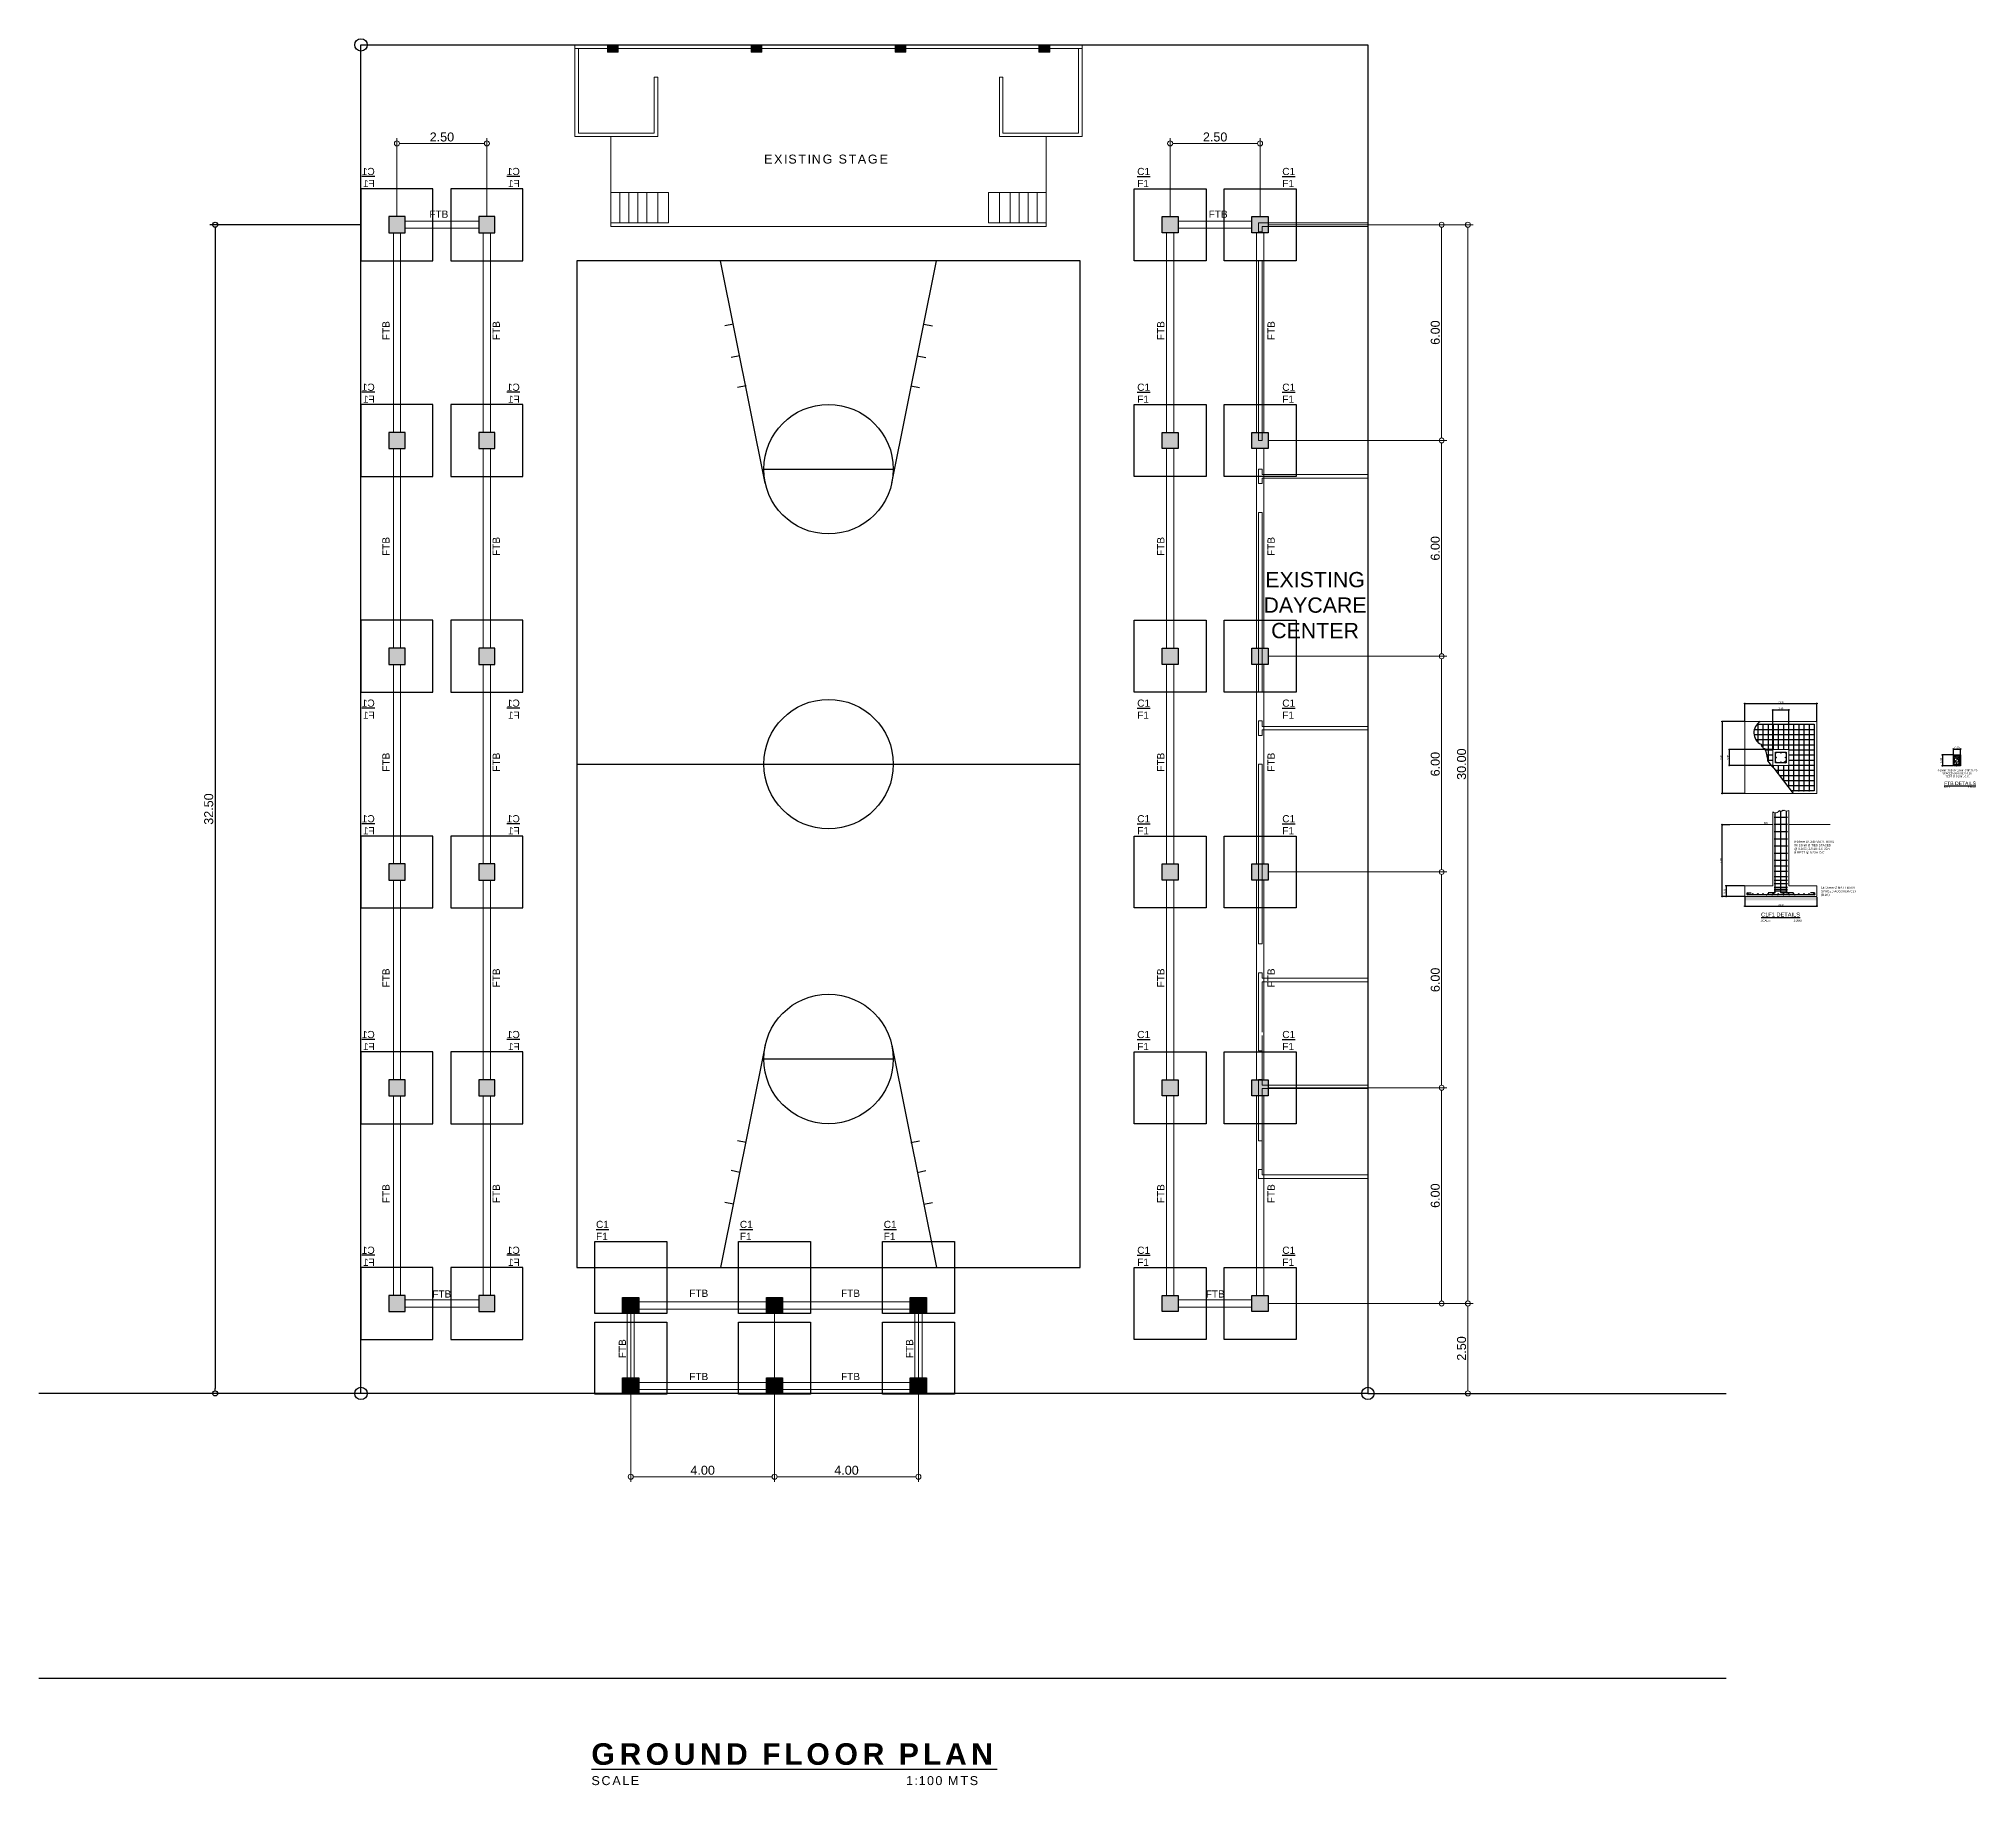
# Model space of a CAD drawing. Header units: inches. Extents: x -1369 to 1198, y -366 to 1398.
# Drawn here: x 221.3 to 275.2, y -234.2 to -185.6 of the extents above; entities that cross this region are included whole.
import ezdxf

# ---------------------------------------------------------------- set-up
doc = ezdxf.new("R2010")
doc.units = ezdxf.units.IN
doc.header["$MEASUREMENT"] = 0
doc.layers.add('BEAM', color=7, linetype='Continuous', lineweight=30, true_color=0x3838ff)
doc.layers.add('col', color=7, linetype='Continuous', true_color=0x0a0aff)
for name, color, linetype in [('COLM2', 7, 'Continuous'), ('dim', 8, 'Continuous'), ('FLOOR-pattern', 7, 'Continuous'), ('S-DIM', 7, 'Continuous'), ('txt', 7, 'Continuous'), ('wall', 7, 'Continuous')]:
    doc.layers.add(name, color=color, linetype=linetype)
for name, color, linetype, lineweight in [('dim.', 10, 'Continuous', 15), ('dimension', 1, 'Continuous', 20), ('FIXTURES AND FURNITURES', 1, 'Continuous', 20), ('FOOTING', 7, 'Continuous', 30)]:
    doc.layers.add(name, color=color, linetype=linetype, lineweight=lineweight)
doc.styles.get("Standard").update_dxf_attribs({"font": 'arial.ttf'})
doc.dimstyles.new('20', dxfattribs={"dimtxt": 0.05, "dimasz": 0.02, "dimexe": 0.013, "dimexo": 0.0125, "dimgap": 0.0125, "dimtad": 1, "dimzin": 0, "dimdsep": 46, "dimtxsty": 'Standard', "dimblk": 'DOTBLANK', "dimcen": 0.09, "dimclrd": 256, "dimclre": 256, "dimadec": 0, "dimazin": 0, "dimtfac": 1, "dimtix": 1, "dimtofl": 0, "dimtmove": 0, "dimatfit": 3, "dimfxl": 1, "dimtolj": 1, "dimtzin": 0, "dimlwd": -1, "dimlwe": -1, "dimarcsym": 0})
doc.dimstyles.get("Standard").update_dxf_attribs({"dimtxt": 0.25, "dimasz": 0.14, "dimexe": 0.145, "dimexo": 0.025, "dimgap": 0.05, "dimtad": 1, "dimzin": 0, "dimdsep": 46, "dimtxsty": 'Standard', "dimblk": 'DOTBLANK', "dimcen": 0.09, "dimclrd": 256, "dimclre": 256, "dimaunit": 1, "dimadec": 5, "dimazin": 0, "dimtfac": 1, "dimtix": 1, "dimtofl": 0, "dimtmove": 0, "dimatfit": 3, "dimfxl": 0, "dimtolj": 1, "dimtzin": 0, "dimlwd": -1, "dimlwe": -1, "dimarcsym": 0})

msp = doc.modelspace()

# ---------------------------------------------------------------- texts
for s, width, insert, char_height, attachment_point in [('FTB', 0.611407, (232.6658, -190.4038), 0.2, 3), ('FTB', 0.611407, (253.8081, -190.4038), 0.2, 1), ('FTB', 0.611407, (232.7466, -220.4325), 0.2, 3), ('FTB', 0.611407, (239.3649, -220.4139), 0.2, 1), ('FTB', 0.611407, (243.5863, -220.4139), 0.2, 1), ('FTB', 0.611407, (253.7272, -220.4325), 0.2, 1), ('FTB', 0.611407, (239.3649, -222.7284), 0.2, 1), ('FTB', 0.611407, (243.5863, -222.7284), 0.2, 1), ('{\\fArial|b1|i0|c0|p34;\\T1.2;\\LGROUND FLOOR PLAN}', 13.342836, (236.6427, -233.0263), 0.6, 1)]:
    msp.add_mtext_dynamic_manual_height_columns(s, width=width, gutter_width=1, heights=[0], dxfattribs=dict(insert=insert, char_height=char_height, attachment_point=attachment_point))
at = {"char_height": 0.2, "rotation": 90}
for insert, attachment_point in [((231.0313, -194.008), 7), ((234.0987, -194.008), 7), ((252.3751, -194.008), 1), ((255.4425, -194.008), 1), ((231.0313, -200.008), 7), ((234.0987, -200.008), 7), ((252.3751, -200.008), 1), ((255.4425, -200.008), 1), ((231.0313, -206.008), 7), ((234.0987, -206.008), 7), ((252.3751, -206.008), 1), ((255.4425, -206.008), 1), ((231.0313, -212.008), 7), ((234.0987, -212.008), 7), ((252.3751, -212.008), 1), ((255.4425, -212.008), 1), ((231.0313, -218.008), 7), ((234.0987, -218.008), 7), ((252.3751, -218.008), 1), ((255.4425, -218.008), 1), ((237.4042, -222.3187), 1), ((245.3918, -222.3187), 1)]:
    msp.add_mtext_dynamic_manual_height_columns('FTB', width=0.611407, gutter_width=1, heights=[0], dxfattribs=dict(at, insert=insert, attachment_point=attachment_point))
at = {"color": 1, "transparency": 33554687, "insert": (274.0022, -205.9452), "char_height": 0.05, "width": 1.248635, "attachment_point": 1}
msp.add_mtext('\\pxqc;{\\C7;4-16mm DSB W/ 10mm STIRRUPS SPACED @5-0.05; 5-0.10; \\PREST @ 0.20m, O.C.}', dxfattribs=at)
at = {"color": 7, "transparency": 33554687, "insert": (274.2517, -206.4247), "char_height": 0.04, "attachment_point": 1}
msp.add_mtext('SCALE', dxfattribs=at)
at = {"transparency": 33554687, "insert": (274.2578, -206.282), "char_height": 0.1, "width": 1.201411, "attachment_point": 1}
msp.add_mtext('{\\LFTB DETAILS}', dxfattribs=at)
at = {"color": 7, "transparency": 33554687, "insert": (274.9274, -206.4246), "char_height": 0.04, "width": 0.263977, "attachment_point": 1}
msp.add_mtext('1:20mts', dxfattribs=at)
at = {"attachment_point": 1}
for s, insert, char_height, width in [('NGL', (269.2419, -207.4096), 0.05625, 0.588587), ('SCALE:', (269.1551, -210.122), 0.05625, 0.588587), ('{\\LC1F1 DETAILS}', (269.1678, -209.9258), 0.1125, 1.177174), ('1:20M', (270.0714, -210.122), 0.05625, 0.588587), ('{\\T1.2;SCALE}', (236.6443, -233.9404), 0.25, 2.789052), ('{\\T1.2;1:100 MTS}', (245.3931, -233.9404), 0.25, 4.208436)]:
    msp.add_mtext(s, dxfattribs=dict(at, insert=insert, char_height=char_height, width=width))
at = {"layer": 'dimension', "color": 7, "char_height": 0.06, "attachment_point": 1}
for s, insert in [('\\P8-16mm %%C DSB VERT. BARS\\PW/ 10mm %%C TIES SPACED \\P@ 3-0.05; 3-0.10; 3-0.15m\\P& REST @ 0.20m O.C', (270.0894, -207.8235)), ('\\pxql;14-16mm %%C MATT BARS \\PSPACED ACCORDINGLY \\P(B.W.)', (270.8356, -209.2034))]:
    msp.add_mtext(s, dxfattribs=dict(at, insert=insert))

# ---------------------------------------------------------------- blocks, each defined once
blk = doc.blocks.new('_DotBlank')
at = {"color": 0, "linetype": 'ByBlock', "lineweight": -2}
blk.add_line((-0.5, 0), (-1, 0), dxfattribs=at)
blk.add_circle((0, 0), 0.5, dxfattribs=at)
blk = doc.blocks.new('*D702')
at = {"layer": 'Defpoints', "color": 0, "transparency": 16777216}
for p in [(237.737, -220.853), (241.737, -220.853), (237.737, -225.614)]:
    blk.add_point(p, dxfattribs=at)
at = {"layer": 'dim.', "transparency": 16777216}
for p, q in [((237.737, -220.878), (237.737, -225.759)), ((241.737, -220.878), (241.737, -225.759)), ((241.597, -225.614), (237.877, -225.614))]:
    blk.add_line(p, q, dxfattribs=at)
at = {"layer": 'dim.', "transparency": 16777216, "xscale": 0.14, "yscale": 0.14, "zscale": 0.14, "rotation": 180}
blk.add_blockref('_DotBlank', (237.737, -225.614), dxfattribs=at)
at = {"layer": 'dim.', "transparency": 16777216, "xscale": 0.14, "yscale": 0.14, "zscale": 0.14}
blk.add_blockref('_DotBlank', (241.737, -225.614), dxfattribs=at)
at = {"layer": 'dim.', "color": 0, "transparency": 16777216, "insert": (239.737, -225.436), "char_height": 0.25, "attachment_point": 5}
blk.add_mtext('\\A1;4.00', dxfattribs=at)
blk = doc.blocks.new('*D703')
at = {"layer": 'Defpoints', "color": 0, "transparency": 16777216}
for p in [(241.737, -220.853), (245.737, -220.853), (245.737, -225.614)]:
    blk.add_point(p, dxfattribs=at)
at = {"layer": 'dim.', "transparency": 16777216}
for p, q in [((241.737, -220.878), (241.737, -225.759)), ((245.737, -220.878), (245.737, -225.759)), ((241.877, -225.614), (245.597, -225.614))]:
    blk.add_line(p, q, dxfattribs=at)
at = {"layer": 'dim.', "transparency": 16777216, "xscale": 0.14, "yscale": 0.14, "zscale": 0.14, "rotation": 180}
blk.add_blockref('_DotBlank', (241.737, -225.614), dxfattribs=at)
at = {"layer": 'dim.', "transparency": 16777216, "xscale": 0.14, "yscale": 0.14, "zscale": 0.14}
blk.add_blockref('_DotBlank', (245.737, -225.614), dxfattribs=at)
at = {"layer": 'dim.', "color": 0, "transparency": 16777216, "insert": (243.737, -225.436), "char_height": 0.25, "attachment_point": 5}
blk.add_mtext('\\A1;4.00', dxfattribs=at)
blk = doc.blocks.new('bc')
at = {"color": 8, "true_color": 0x808080}
blk.add_lwpolyline([(7, 14), (-7, 14), (-7, -14), (7, -14)], close=True, dxfattribs=at)
for points in [[(-1.759, 7.817), (-3, 14)], [(1.759, 7.817), (3, 14)], [(-2.646, 12.235), (-2.887, 12.187)], [(2.646, 12.235), (2.887, 12.187)], [(-2.469, 11.353), (-2.71, 11.304)], [(2.469, 11.353), (2.71, 11.304)], [(-2.291, 10.52), (-2.532, 10.472)], [(2.291, 10.52), (2.532, 10.472)], [(1.8, 8.2), (-1.8, 8.2)], [(7, 0), (-7, 0)], [(-1.759, -7.817), (-3, -14)], [(1.759, -7.817), (3, -14)], [(1.8, -8.2), (-1.8, -8.2)], [(-2.291, -10.52), (-2.532, -10.472)], [(2.291, -10.52), (2.532, -10.472)], [(-2.469, -11.353), (-2.71, -11.304)], [(2.469, -11.353), (2.71, -11.304)], [(-2.646, -12.235), (-2.887, -12.187)], [(2.646, -12.235), (2.887, -12.187)]]:
    blk.add_lwpolyline(points, dxfattribs=at)
for centre in [(0, 8.2), (0, 0), (0, -8.2)]:
    blk.add_circle(centre, 1.8, dxfattribs=at)
blk = doc.blocks.new('2ND FLRR EX PLAN')
at = {"layer": 'COLM2', "lineweight": 13, "true_color": 0x808080}
h = blk.add_hatch(color=8, dxfattribs=at)
h.dxf.hatch_style = 1
h.paths.add_polyline_path([(207.892, -185.998), (207.892, -185.798), (208.192, -185.798), (208.192, -185.998)])
h = blk.add_hatch(color=8, dxfattribs=at)
h.dxf.hatch_style = 1
h.paths.add_polyline_path([(211.892, -185.998), (211.892, -185.798), (212.192, -185.798), (212.192, -185.998)])
h = blk.add_hatch(color=8, dxfattribs=at)
h.dxf.hatch_style = 1
h.paths.add_polyline_path([(215.892, -185.998), (215.892, -185.798), (216.192, -185.798), (216.192, -185.998)])
h = blk.add_hatch(color=8, dxfattribs=at)
h.dxf.hatch_style = 1
h.paths.add_polyline_path([(219.892, -185.998), (219.892, -185.798), (220.192, -185.798), (220.192, -185.998)])
at = {"color": 8, "lineweight": 13, "true_color": 0x808080}
for p, q in [((206.992, -185.898), (206.992, -188.349)), ((207.092, -188.249), (207.092, -185.898)), ((220.992, -188.249), (220.992, -185.898)), ((221.092, -185.898), (221.092, -188.349)), ((209.192, -188.249), (209.192, -186.698)), ((209.292, -186.698), (209.292, -188.349)), ((209.292, -188.349), (206.992, -188.349)), ((207.092, -188.249), (209.192, -188.249)), ((218.792, -188.349), (221.092, -188.349)), ((220.992, -188.249), (218.892, -188.249))]:
    blk.add_line(p, q, dxfattribs=at)
for points in [[(207.892, -185.898), (206.992, -185.898), (206.992, -185.798)], [(219.892, -185.898), (208.192, -185.898), (208.192, -185.798)], [(219.892, -185.898), (221.092, -185.898), (221.092, -185.798)], [(209.192, -186.698), (209.292, -186.698)], [(218.792, -188.349), (218.792, -186.698), (218.892, -186.698), (218.892, -188.249)], [(207.992, -190.748), (207.992, -189.898)], [(207.992, -189.898), (209.592, -189.898), (209.592, -190.748), (207.992, -190.748)], [(208.242, -190.748), (208.242, -189.898)], [(208.492, -190.748), (208.492, -189.898)], [(208.742, -190.748), (208.742, -189.898)], [(208.992, -190.748), (208.992, -189.898)], [(209.292, -190.748), (209.292, -189.898)], [(220.092, -189.898), (218.492, -189.898), (218.492, -190.748), (220.092, -190.748)], [(218.792, -190.748), (218.792, -189.898)], [(219.092, -190.748), (219.092, -189.898)], [(219.342, -190.748), (219.342, -189.898)], [(219.592, -190.748), (219.592, -189.898)], [(219.842, -190.748), (219.842, -189.898)], [(220.092, -190.748), (220.092, -189.898)], [(229.042, -190.748), (225.996, -190.748), (225.996, -190.998)], [(226.096, -190.998), (225.996, -190.998)], [(226.096, -190.998), (226.096, -190.848), (229.042, -190.848)], [(225.996, -191.798), (225.996, -196.798)], [(226.096, -191.798), (225.996, -191.798)], [(226.096, -196.798), (226.096, -191.798)], [(226.096, -196.798), (225.996, -196.798)], [(225.996, -197.598), (225.996, -197.998)], [(226.096, -197.598), (225.996, -197.598)], [(226.096, -197.748), (226.096, -197.598)], [(226.096, -197.748), (229.042, -197.748)], [(226.096, -197.998), (225.996, -197.998)], [(226.096, -197.998), (226.096, -197.848)], [(226.096, -197.848), (229.042, -197.848)], [(225.996, -198.798), (225.996, -203.798)], [(226.096, -198.798), (225.996, -198.798)], [(226.096, -203.798), (226.096, -198.798)], [(226.096, -203.798), (225.996, -203.798)], [(225.996, -204.598), (225.996, -204.998)], [(226.096, -204.598), (225.996, -204.598)], [(226.096, -204.748), (226.096, -204.598)], [(226.096, -204.748), (229.042, -204.748)], [(226.096, -204.998), (225.996, -204.998)], [(226.096, -204.848), (229.042, -204.848)], [(226.096, -204.848), (226.096, -204.998)], [(225.996, -205.798), (225.996, -210.798)], [(226.096, -205.798), (225.996, -205.798)], [(226.096, -205.798), (226.096, -210.798)], [(226.096, -210.798), (225.996, -210.798)], [(225.996, -211.598), (225.996, -213.773)], [(226.096, -211.598), (225.996, -211.598)], [(226.096, -211.598), (226.096, -211.748)], [(226.096, -211.748), (229.042, -211.748)], [(226.096, -211.848), (226.096, -213.248)], [(226.096, -211.848), (229.042, -211.848)], [(226.096, -214.723), (226.096, -213.348)], [(226.096, -213.773), (225.996, -213.773)], [(225.996, -214.573), (225.996, -216.273)], [(226.096, -214.573), (225.996, -214.573)], [(226.096, -214.723), (229.042, -214.723)], [(226.096, -214.823), (229.042, -214.823)], [(229.042, -217.223), (226.096, -217.223), (226.096, -214.823)], [(226.096, -216.273), (225.996, -216.273)], [(225.996, -217.073), (225.996, -217.323), (229.042, -217.323)], [(226.096, -217.073), (225.996, -217.073)]]:
    blk.add_lwpolyline(points, dxfattribs=at)
at = {"layer": 'COLM2', "color": 8, "lineweight": 13, "true_color": 0x808080}
for points in [[(207.892, -185.998), (207.892, -185.798), (208.192, -185.798), (208.192, -185.998)], [(211.892, -185.998), (211.892, -185.798), (212.192, -185.798), (212.192, -185.998)], [(215.892, -185.998), (215.892, -185.798), (216.192, -185.798), (216.192, -185.998)], [(219.892, -185.998), (219.892, -185.798), (220.192, -185.798), (220.192, -185.998)]]:
    blk.add_lwpolyline(points, close=True, dxfattribs=at)
at = {"layer": 'wall', "color": 8, "lineweight": 13, "true_color": 0x808080}
for points in [[(220.092, -190.848), (207.992, -190.848), (207.992, -188.349)], [(220.092, -189.898), (220.092, -188.349)], [(220.092, -190.748), (220.092, -190.848)]]:
    blk.add_lwpolyline(points, dxfattribs=at)
at = {"color": 8, "true_color": 0x808080, "rotation": 180}
blk.add_blockref('bc', (214.042, -205.798), dxfattribs=at)
at = {"color": 8, "lineweight": 13, "true_color": 0x808080, "insert": (221.2, -200.455), "char_height": 0.425, "attachment_point": 1}
blk.add_mtext_dynamic_manual_height_columns('\\pxqc;EXISTING \\PDAYCARE\\PCENTER', width=12.74092, gutter_width=1, heights=[0], dxfattribs=at)
at = {"layer": 'txt', "color": 8, "lineweight": 13, "true_color": 0x808080, "insert": (212.249, -188.848), "char_height": 0.25, "width": 3.97746, "attachment_point": 1}
blk.add_mtext('{\\T1.2;EXISTING STAGE}', dxfattribs=at)
blk = doc.blocks.new('*D713')
at = {"layer": 'Defpoints', "color": 0, "transparency": 16777216}
for p in [(255.462, -190.798), (255.462, -220.798), (261.017, -220.798)]:
    blk.add_point(p, dxfattribs=at)
at = {"layer": 'dim.', "transparency": 16777216}
for p, q in [((255.487, -190.798), (261.162, -190.798)), ((261.017, -190.938), (261.017, -220.658)), ((255.487, -220.798), (261.162, -220.798))]:
    blk.add_line(p, q, dxfattribs=at)
at = {"layer": 'dim.', "transparency": 16777216, "xscale": 0.14, "yscale": 0.14, "zscale": 0.14}
for p, rotation in [((261.017, -190.798), 90), ((261.017, -220.798), 270)]:
    blk.add_blockref('_DotBlank', p, dxfattribs=dict(at, rotation=rotation))
at = {"layer": 'dim.', "color": 0, "transparency": 16777216, "insert": (260.84, -205.798), "char_height": 0.25, "attachment_point": 5, "rotation": 90}
blk.add_mtext('\\A1;30.00', dxfattribs=at)
blk = doc.blocks.new('*D712')
at = {"layer": 'Defpoints', "color": 0, "transparency": 16777216}
for p in [(255.462, -214.798), (255.462, -220.798), (260.286, -220.798)]:
    blk.add_point(p, dxfattribs=at)
at = {"layer": 'dim.', "transparency": 16777216}
for p, q in [((255.487, -214.798), (260.431, -214.798)), ((260.286, -214.938), (260.286, -220.658)), ((255.487, -220.798), (260.431, -220.798))]:
    blk.add_line(p, q, dxfattribs=at)
at = {"layer": 'dim.', "transparency": 16777216, "xscale": 0.14, "yscale": 0.14, "zscale": 0.14}
for p, rotation in [((260.286, -214.798), 90), ((260.286, -220.798), 270)]:
    blk.add_blockref('_DotBlank', p, dxfattribs=dict(at, rotation=rotation))
at = {"layer": 'dim.', "color": 0, "transparency": 16777216, "insert": (260.109, -217.798), "char_height": 0.25, "attachment_point": 5, "rotation": 90}
blk.add_mtext('\\A1;6.00', dxfattribs=at)
blk = doc.blocks.new('*D710')
at = {"layer": 'Defpoints', "color": 0, "transparency": 16777216}
for p in [(255.462, -208.798), (255.462, -214.798), (260.286, -214.798)]:
    blk.add_point(p, dxfattribs=at)
at = {"layer": 'dim.', "transparency": 16777216}
for p, q in [((255.487, -208.798), (260.431, -208.798)), ((260.286, -208.938), (260.286, -214.658)), ((255.487, -214.798), (260.431, -214.798))]:
    blk.add_line(p, q, dxfattribs=at)
at = {"layer": 'dim.', "transparency": 16777216, "xscale": 0.14, "yscale": 0.14, "zscale": 0.14}
for p, rotation in [((260.286, -208.798), 90), ((260.286, -214.798), 270)]:
    blk.add_blockref('_DotBlank', p, dxfattribs=dict(at, rotation=rotation))
at = {"layer": 'dim.', "color": 0, "transparency": 16777216, "insert": (260.109, -211.798), "char_height": 0.25, "attachment_point": 5, "rotation": 90}
blk.add_mtext('\\A1;6.00', dxfattribs=at)
blk = doc.blocks.new('*D707')
at = {"layer": 'Defpoints', "color": 0, "transparency": 16777216}
for p in [(255.462, -202.798), (255.462, -208.798), (260.286, -208.798)]:
    blk.add_point(p, dxfattribs=at)
at = {"layer": 'dim.', "transparency": 16777216}
for p, q in [((255.487, -202.798), (260.431, -202.798)), ((260.286, -202.938), (260.286, -208.658)), ((255.487, -208.798), (260.431, -208.798))]:
    blk.add_line(p, q, dxfattribs=at)
at = {"layer": 'dim.', "transparency": 16777216, "xscale": 0.14, "yscale": 0.14, "zscale": 0.14}
for p, rotation in [((260.286, -202.798), 90), ((260.286, -208.798), 270)]:
    blk.add_blockref('_DotBlank', p, dxfattribs=dict(at, rotation=rotation))
at = {"layer": 'dim.', "color": 0, "transparency": 16777216, "insert": (260.109, -205.798), "char_height": 0.25, "attachment_point": 5, "rotation": 90}
blk.add_mtext('\\A1;6.00', dxfattribs=at)
blk = doc.blocks.new('*D708')
at = {"layer": 'Defpoints', "color": 0, "transparency": 16777216}
for p in [(255.462, -196.798), (255.462, -202.798), (260.286, -202.798)]:
    blk.add_point(p, dxfattribs=at)
at = {"layer": 'dim.', "transparency": 16777216}
for p, q in [((255.487, -196.798), (260.431, -196.798)), ((260.286, -196.938), (260.286, -202.658)), ((255.487, -202.798), (260.431, -202.798))]:
    blk.add_line(p, q, dxfattribs=at)
at = {"layer": 'dim.', "transparency": 16777216, "xscale": 0.14, "yscale": 0.14, "zscale": 0.14}
for p, rotation in [((260.286, -196.798), 90), ((260.286, -202.798), 270)]:
    blk.add_blockref('_DotBlank', p, dxfattribs=dict(at, rotation=rotation))
at = {"layer": 'dim.', "color": 0, "transparency": 16777216, "insert": (260.109, -199.798), "char_height": 0.25, "attachment_point": 5, "rotation": 90}
blk.add_mtext('\\A1;6.00', dxfattribs=at)
blk = doc.blocks.new('*D711')
at = {"layer": 'Defpoints', "color": 0, "transparency": 16777216}
for p in [(255.462, -190.798), (255.462, -196.798), (260.286, -196.798)]:
    blk.add_point(p, dxfattribs=at)
at = {"layer": 'dim.', "transparency": 16777216}
for p, q in [((255.487, -190.798), (260.431, -190.798)), ((260.286, -190.938), (260.286, -196.658)), ((255.487, -196.798), (260.431, -196.798))]:
    blk.add_line(p, q, dxfattribs=at)
at = {"layer": 'dim.', "transparency": 16777216, "xscale": 0.14, "yscale": 0.14, "zscale": 0.14}
for p, rotation in [((260.286, -190.798), 90), ((260.286, -196.798), 270)]:
    blk.add_blockref('_DotBlank', p, dxfattribs=dict(at, rotation=rotation))
at = {"layer": 'dim.', "color": 0, "transparency": 16777216, "insert": (260.109, -193.798), "char_height": 0.25, "attachment_point": 5, "rotation": 90}
blk.add_mtext('\\A1;6.00', dxfattribs=at)
blk = doc.blocks.new('*D709')
at = {"layer": 'Defpoints', "color": 0, "transparency": 16777216}
for p in [(255.462, -220.798), (256.237, -223.298), (261.017, -223.298)]:
    blk.add_point(p, dxfattribs=at)
at = {"layer": 'dim.', "transparency": 16777216}
for p, q in [((255.487, -220.798), (261.162, -220.798)), ((261.017, -220.938), (261.017, -223.158)), ((256.262, -223.298), (261.162, -223.298))]:
    blk.add_line(p, q, dxfattribs=at)
at = {"layer": 'dim.', "transparency": 16777216, "xscale": 0.14, "yscale": 0.14, "zscale": 0.14}
for p, rotation in [((261.017, -220.798), 90), ((261.017, -223.298), 270)]:
    blk.add_blockref('_DotBlank', p, dxfattribs=dict(at, rotation=rotation))
at = {"layer": 'dim.', "color": 0, "transparency": 16777216, "insert": (260.84, -222.048), "char_height": 0.25, "attachment_point": 5, "rotation": 90}
blk.add_mtext('\\A1;2.50', dxfattribs=at)
blk = doc.blocks.new('*D706')
at = {"layer": 'Defpoints', "color": 0, "transparency": 16777216}
for p in [(255.237, -188.538), (252.737, -190.573), (255.237, -190.573)]:
    blk.add_point(p, dxfattribs=at)
at = {"layer": 'dim.', "transparency": 16777216}
for p, q in [((252.737, -190.548), (252.737, -188.393)), ((252.877, -188.538), (255.097, -188.538)), ((255.237, -190.548), (255.237, -188.393))]:
    blk.add_line(p, q, dxfattribs=at)
at = {"layer": 'dim.', "transparency": 16777216, "xscale": 0.14, "yscale": 0.14, "zscale": 0.14, "rotation": 180}
blk.add_blockref('_DotBlank', (252.737, -188.538), dxfattribs=at)
at = {"layer": 'dim.', "transparency": 16777216, "xscale": 0.14, "yscale": 0.14, "zscale": 0.14}
blk.add_blockref('_DotBlank', (255.237, -188.538), dxfattribs=at)
at = {"layer": 'dim.', "color": 0, "transparency": 16777216, "insert": (253.987, -188.36), "char_height": 0.25, "attachment_point": 5}
blk.add_mtext('\\A1;2.50', dxfattribs=at)
blk = doc.blocks.new('A$C759f2ddc')
at = {"insert": (-0.249, 0.058), "char_height": 0.2, "attachment_point": 1}
blk.add_mtext_dynamic_manual_height_columns('{\\LC1\\P}F1', width=0.61141, gutter_width=1, heights=[0], dxfattribs=at)
blk = doc.blocks.new('*D715')
at = {"layer": 'Defpoints', "color": 0, "transparency": 16777216}
for p in [(231.237, -188.538), (231.237, -190.573), (233.737, -190.573)]:
    blk.add_point(p, dxfattribs=at)
at = {"layer": 'dim.', "transparency": 16777216}
for p, q in [((231.237, -190.548), (231.237, -188.393)), ((233.597, -188.538), (231.377, -188.538)), ((233.737, -190.548), (233.737, -188.393))]:
    blk.add_line(p, q, dxfattribs=at)
at = {"layer": 'dim.', "transparency": 16777216, "xscale": 0.14, "yscale": 0.14, "zscale": 0.14, "rotation": 180}
blk.add_blockref('_DotBlank', (231.237, -188.538), dxfattribs=at)
at = {"layer": 'dim.', "transparency": 16777216, "xscale": 0.14, "yscale": 0.14, "zscale": 0.14}
blk.add_blockref('_DotBlank', (233.737, -188.538), dxfattribs=at)
at = {"layer": 'dim.', "color": 0, "transparency": 16777216, "insert": (232.487, -188.36), "char_height": 0.25, "attachment_point": 5}
blk.add_mtext('\\A1;2.50', dxfattribs=at)
blk = doc.blocks.new('*D722')
at = {"layer": 'Defpoints', "color": 0, "transparency": 16777216}
for p in [(268.087, -207.482), (268.312, -207.482), (268.353, -209.482)]:
    blk.add_point(p, dxfattribs=at)
at = {"layer": 'dim', "transparency": 16777216}
for p, q in [((268.3, -207.482), (268.074, -207.482)), ((268.087, -209.462), (268.087, -207.502)), ((268.341, -209.482), (268.074, -209.482))]:
    blk.add_line(p, q, dxfattribs=at)
at = {"layer": 'dim', "transparency": 16777216, "xscale": 0.02, "yscale": 0.02, "zscale": 0.02}
for p, rotation in [((268.087, -207.482), 90), ((268.087, -209.482), 270)]:
    blk.add_blockref('_DotBlank', p, dxfattribs=dict(at, rotation=rotation))
at = {"layer": 'dim', "color": 0, "transparency": 16777216, "insert": (268.049, -208.482), "char_height": 0.05, "attachment_point": 5, "rotation": 90}
blk.add_mtext('\\A1;2.00', dxfattribs=at)
blk = doc.blocks.new('*D723')
at = {"layer": 'Defpoints', "color": 0, "transparency": 16777216}
for p in [(268.195, -209.482), (268.718, -209.182), (268.718, -209.482)]:
    blk.add_point(p, dxfattribs=at)
at = {"layer": 'dim', "transparency": 16777216}
for p, q in [((268.705, -209.182), (268.182, -209.182)), ((268.705, -209.482), (268.182, -209.482)), ((268.195, -209.202), (268.195, -209.462))]:
    blk.add_line(p, q, dxfattribs=at)
at = {"layer": 'dim', "transparency": 16777216, "xscale": 0.02, "yscale": 0.02, "zscale": 0.02}
for p, rotation in [((268.195, -209.182), 90), ((268.195, -209.482), 270)]:
    blk.add_blockref('_DotBlank', p, dxfattribs=dict(at, rotation=rotation))
at = {"layer": 'dim', "color": 0, "transparency": 16777216, "insert": (268.157, -209.332), "char_height": 0.05, "attachment_point": 5, "rotation": 90}
blk.add_mtext('\\A1;0.30', dxfattribs=at)
blk = doc.blocks.new('*D734')
at = {"layer": 'Defpoints', "color": 0, "transparency": 16777216}
for p in [(268.718, -209.482), (270.718, -209.482), (270.718, -209.748)]:
    blk.add_point(p, dxfattribs=at)
at = {"layer": 'dim', "transparency": 16777216}
for p, q in [((268.718, -209.494), (268.718, -209.761)), ((270.718, -209.494), (270.718, -209.761)), ((268.738, -209.748), (270.698, -209.748))]:
    blk.add_line(p, q, dxfattribs=at)
at = {"layer": 'dim', "transparency": 16777216, "xscale": 0.02, "yscale": 0.02, "zscale": 0.02, "rotation": 180}
blk.add_blockref('_DotBlank', (268.718, -209.748), dxfattribs=at)
at = {"layer": 'dim', "transparency": 16777216, "xscale": 0.02, "yscale": 0.02, "zscale": 0.02}
blk.add_blockref('_DotBlank', (270.718, -209.748), dxfattribs=at)
at = {"layer": 'dim', "color": 0, "transparency": 16777216, "insert": (269.718, -209.71), "char_height": 0.05, "attachment_point": 5}
blk.add_mtext('\\A1;2.00', dxfattribs=at)
blk = doc.blocks.new('*D736')
at = {"layer": 'Defpoints', "color": 0, "transparency": 16777216}
for p in [(274.514, -205.544), (274.716, -205.378), (274.716, -205.544)]:
    blk.add_point(p, dxfattribs=at)
at = {"layer": 'dim', "transparency": 16777216}
for p, q in [((274.514, -205.531), (274.514, -205.365)), ((274.534, -205.378), (274.696, -205.378)), ((274.716, -205.531), (274.716, -205.365))]:
    blk.add_line(p, q, dxfattribs=at)
at = {"layer": 'dim', "transparency": 16777216, "xscale": 0.02, "yscale": 0.02, "zscale": 0.02, "rotation": 180}
blk.add_blockref('_DotBlank', (274.514, -205.378), dxfattribs=at)
at = {"layer": 'dim', "transparency": 16777216, "xscale": 0.02, "yscale": 0.02, "zscale": 0.02}
blk.add_blockref('_DotBlank', (274.716, -205.378), dxfattribs=at)
at = {"layer": 'dim', "color": 0, "transparency": 16777216, "insert": (274.615, -205.34), "char_height": 0.05, "attachment_point": 5}
blk.add_mtext('\\A1;0.20', dxfattribs=at)
blk = doc.blocks.new('*D737')
at = {"layer": 'Defpoints', "color": 0, "transparency": 16777216}
for p in [(274.21, -205.844), (274.514, -205.544), (274.514, -205.844)]:
    blk.add_point(p, dxfattribs=at)
at = {"layer": 'dim', "transparency": 16777216}
for p, q in [((274.502, -205.544), (274.197, -205.544)), ((274.502, -205.844), (274.197, -205.844)), ((274.21, -205.564), (274.21, -205.824))]:
    blk.add_line(p, q, dxfattribs=at)
at = {"layer": 'dim', "transparency": 16777216, "xscale": 0.02, "yscale": 0.02, "zscale": 0.02}
for p, rotation in [((274.21, -205.544), 90), ((274.21, -205.844), 270)]:
    blk.add_blockref('_DotBlank', p, dxfattribs=dict(at, rotation=rotation))
at = {"layer": 'dim', "color": 0, "transparency": 16777216, "insert": (274.172, -205.694), "char_height": 0.05, "attachment_point": 5, "rotation": 90}
blk.add_mtext('\\A1;0.30', dxfattribs=at)
blk = doc.blocks.new('*D738')
at = {"layer": 'Defpoints', "color": 0, "transparency": 16777216}
for p in [(270.718, -204.114), (268.718, -204.614), (270.718, -204.614)]:
    blk.add_point(p, dxfattribs=at)
at = {"layer": 'dim', "transparency": 16777216}
for p, q in [((268.718, -204.602), (268.718, -204.101)), ((268.738, -204.114), (270.698, -204.114)), ((270.718, -204.602), (270.718, -204.101))]:
    blk.add_line(p, q, dxfattribs=at)
at = {"layer": 'dim', "transparency": 16777216, "xscale": 0.02, "yscale": 0.02, "zscale": 0.02, "rotation": 180}
blk.add_blockref('_DotBlank', (268.718, -204.114), dxfattribs=at)
at = {"layer": 'dim', "transparency": 16777216, "xscale": 0.02, "yscale": 0.02, "zscale": 0.02}
blk.add_blockref('_DotBlank', (270.718, -204.114), dxfattribs=at)
at = {"layer": 'dim', "color": 0, "transparency": 16777216, "insert": (269.718, -204.076), "char_height": 0.05, "attachment_point": 5}
blk.add_mtext('\\A1;2.00', dxfattribs=at)
blk = doc.blocks.new('*D739')
at = {"layer": 'Defpoints', "color": 0, "transparency": 16777216}
for p in [(269.943, -204.292), (269.493, -205.401), (269.943, -205.389)]:
    blk.add_point(p, dxfattribs=at)
at = {"layer": 'dim', "transparency": 16777216}
for p, q in [((269.493, -205.388), (269.493, -204.279)), ((269.943, -205.377), (269.943, -204.279)), ((269.513, -204.292), (269.923, -204.292))]:
    blk.add_line(p, q, dxfattribs=at)
at = {"layer": 'dim', "transparency": 16777216, "xscale": 0.02, "yscale": 0.02, "zscale": 0.02, "rotation": 180}
blk.add_blockref('_DotBlank', (269.493, -204.292), dxfattribs=at)
at = {"layer": 'dim', "transparency": 16777216, "xscale": 0.02, "yscale": 0.02, "zscale": 0.02}
blk.add_blockref('_DotBlank', (269.943, -204.292), dxfattribs=at)
at = {"layer": 'dim', "color": 0, "transparency": 16777216, "insert": (269.718, -204.254), "char_height": 0.05, "attachment_point": 5}
blk.add_mtext('\\A1;0.45', dxfattribs=at)
blk = doc.blocks.new('*D740')
at = {"layer": 'Defpoints', "color": 0, "transparency": 16777216}
for p in [(268.284, -205.839), (269.493, -205.389), (269.493, -205.839)]:
    blk.add_point(p, dxfattribs=at)
at = {"layer": 'dim', "transparency": 16777216}
for p, q in [((269.48, -205.389), (268.271, -205.389)), ((269.48, -205.839), (268.271, -205.839)), ((268.284, -205.409), (268.284, -205.819))]:
    blk.add_line(p, q, dxfattribs=at)
at = {"layer": 'dim', "transparency": 16777216, "xscale": 0.02, "yscale": 0.02, "zscale": 0.02}
for p, rotation in [((268.284, -205.389), 90), ((268.284, -205.839), 270)]:
    blk.add_blockref('_DotBlank', p, dxfattribs=dict(at, rotation=rotation))
at = {"layer": 'dim', "color": 0, "transparency": 16777216, "insert": (268.246, -205.614), "char_height": 0.05, "attachment_point": 5, "rotation": 90}
blk.add_mtext('\\A1;0.45', dxfattribs=at)
blk = doc.blocks.new('*D741')
at = {"layer": 'Defpoints', "color": 0, "transparency": 16777216}
for p in [(268.718, -204.614), (268.087, -206.614), (268.718, -206.614)]:
    blk.add_point(p, dxfattribs=at)
at = {"layer": 'dim', "transparency": 16777216}
for p, q in [((268.705, -204.614), (268.074, -204.614)), ((268.087, -204.634), (268.087, -206.594)), ((268.705, -206.614), (268.074, -206.614))]:
    blk.add_line(p, q, dxfattribs=at)
at = {"layer": 'dim', "transparency": 16777216, "xscale": 0.02, "yscale": 0.02, "zscale": 0.02}
for p, rotation in [((268.087, -204.614), 90), ((268.087, -206.614), 270)]:
    blk.add_blockref('_DotBlank', p, dxfattribs=dict(at, rotation=rotation))
at = {"layer": 'dim', "color": 0, "transparency": 16777216, "insert": (268.049, -205.614), "char_height": 0.05, "attachment_point": 5, "rotation": 90}
blk.add_mtext('\\A1;2.00', dxfattribs=at)
blk = doc.blocks.new('*D886')
at = {"layer": 'Defpoints', "color": 0, "transparency": 16777216}
for p in [(230.237, -190.798), (226.181, -223.298), (230.237, -223.298)]:
    blk.add_point(p, dxfattribs=at)
at = {"layer": 'S-DIM', "transparency": 16777216}
for p, q in [((230.212, -190.798), (226.036, -190.798)), ((226.181, -190.938), (226.181, -223.158)), ((230.212, -223.298), (226.036, -223.298))]:
    blk.add_line(p, q, dxfattribs=at)
at = {"layer": 'S-DIM', "transparency": 16777216, "xscale": 0.14, "yscale": 0.14, "zscale": 0.14}
for p, rotation in [((226.181, -190.798), 90), ((226.181, -223.298), 270)]:
    blk.add_blockref('_DotBlank', p, dxfattribs=dict(at, rotation=rotation))
at = {"layer": 'S-DIM', "color": 0, "transparency": 16777216, "insert": (226.003, -207.048), "char_height": 0.25, "attachment_point": 5, "rotation": 90}
blk.add_mtext('\\A1;32.50', dxfattribs=at)

# ---------------------------------------------------------------- dimensions: what is measured, and where the dimension line sits
at = {"layer": 'dim', "color": 0}
for base, p1, p2, picture, middle in [((270.7179, -204.1142), (268.7179, -204.6142), (270.7179, -204.6142), '*D738', (269.7179, -204.0762)), ((269.9429, -204.2919), (269.4929, -205.4008), (269.9429, -205.3892), '*D739', (269.7179, -204.2539))]:
    dim = msp.add_linear_dim(base=base, p1=p1, p2=p2, dimstyle='20', dxfattribs=at)
    dim.commit()
    dim.dimension.update_dxf_attribs({"geometry": picture, "text_midpoint": middle})
for base, p1, p2, picture, middle in [((268.0867, -206.6142), (268.7179, -204.6142), (268.7179, -206.6142), '*D741', (268.0487, -205.6142)), ((268.2836, -205.8392), (269.4929, -205.3892), (269.4929, -205.8392), '*D740', (268.2456, -205.6142)), ((268.0867, -207.4818), (268.3532, -209.4818), (268.3122, -207.4818), '*D722', (268.0487, -208.4818)), ((268.1949, -209.4818), (268.7179, -209.1818), (268.7179, -209.4818), '*D723', (268.1569, -209.3318))]:
    dim = msp.add_linear_dim(base=base, p1=p1, p2=p2, angle=90, dimstyle='20', dxfattribs=at)
    dim.commit()
    dim.dimension.update_dxf_attribs({"geometry": picture, "text_midpoint": middle})
at = {"layer": 'dim', "color": 0, "transparency": 33554687}
dim = msp.add_linear_dim(base=(274.7155, -205.3782), p1=(274.5144, -205.5438), p2=(274.7155, -205.5438), dimstyle='20', dxfattribs=at)
dim.commit()
dim.dimension.update_dxf_attribs({"geometry": '*D736', "text_midpoint": (274.6149, -205.3401)})
dim = msp.add_linear_dim(base=(274.2102, -205.8438), p1=(274.5144, -205.5438), p2=(274.5144, -205.8438), angle=90, dimstyle='20', dxfattribs=at)
dim.commit()
dim.dimension.update_dxf_attribs({"geometry": '*D737', "text_midpoint": (274.1721, -205.6938)})
at = {"layer": 'dim', "color": 0}
dim = msp.add_linear_dim(base=(270.7179, -209.7478), p1=(268.7179, -209.4818), p2=(270.7179, -209.4818), text='2.00', dimstyle='20', dxfattribs=at)
dim.commit()
dim.dimension.update_dxf_attribs({"geometry": '*D734', "text_midpoint": (269.7179, -209.7097)})
at = {"layer": 'dim.', "color": 0}
for base, p1, p2, angle, picture, middle in [((231.2369, -188.5376), (233.7369, -190.5734), (231.2369, -190.5734), 180, '*D715', (232.4869, -188.36)), ((261.0174, -220.7984), (255.4619, -190.7984), (255.4619, -220.7984), 90, '*D713', (260.8396, -205.7984)), ((260.2864, -196.7984), (255.4619, -190.7984), (255.4619, -196.7984), 90, '*D711', (260.1088, -193.7984)), ((260.2864, -202.7984), (255.4619, -196.7984), (255.4619, -202.7984), 90, '*D708', (260.1088, -199.7984)), ((260.2864, -208.7984), (255.4619, -202.7984), (255.4619, -208.7984), 90, '*D707', (260.1088, -205.7984)), ((260.2864, -214.7984), (255.4619, -208.7984), (255.4619, -214.7984), 90, '*D710', (260.1088, -211.7984)), ((260.2864, -220.7984), (255.4619, -214.7984), (255.4619, -220.7984), 90, '*D712', (260.1088, -217.7984)), ((261.0174, -223.2983), (255.4619, -220.7984), (256.2369, -223.2983), 90, '*D709', (260.8397, -222.0484))]:
    dim = msp.add_linear_dim(base=base, p1=p1, p2=p2, angle=angle, dimstyle='Standard', dxfattribs=at)
    dim.commit()
    dim.dimension.update_dxf_attribs({"geometry": picture, "text_midpoint": middle})
for base, p1, p2, picture, middle in [((255.2369, -188.5376), (252.7369, -190.5734), (255.2369, -190.5734), '*D706', (253.9869, -188.36)), ((237.7369, -225.6139), (241.7369, -220.8528), (237.7369, -220.8528), '*D702', (239.7369, -225.4362)), ((245.7369, -225.6139), (241.7369, -220.8528), (245.7369, -220.8528), '*D703', (243.7369, -225.4362))]:
    dim = msp.add_linear_dim(base=base, p1=p1, p2=p2, dimstyle='Standard', dxfattribs=at)
    dim.commit()
    dim.dimension.update_dxf_attribs({"geometry": picture, "text_midpoint": middle})
at = {"layer": 'S-DIM'}
dim = msp.add_linear_dim(base=(226.1809, -223.2983), p1=(230.2369, -190.7984), p2=(230.2369, -223.2983), angle=90, dimstyle='Standard', dxfattribs=at)
dim.commit()
dim.dimension.update_dxf_attribs({"geometry": '*D886', "text_midpoint": (226.0031, -207.0484)})

# ---------------------------------------------------------------- hatches: boundary and pattern name
at = {"transparency": 33554687}
h = msp.add_hatch(dxfattribs=at)
h.set_pattern_fill('AR-CONC', color=8, scale=0.0125, angle=270, style=0)
h.set_pattern_definition([(320, (223.44706, -255.892836), (-0.00784402, -0.08965752), [0.009375, -0.103125]), (265, (223.44706, -255.89284), (0.09402402, 0.01734392), [0.0075, -0.0825]), (10.4514, (223.44641, -255.90031), (0.08617994, -0.07231367), [0.00796752, -0.08764276]), (316.1842, (223.47206, -255.89284), (-0.02068988, -0.13340513), [0.0140625, -0.1546875]), (6.6356, (223.47034, -255.90395), (0.12176473, -0.11683284), [0.01195129, -0.13146412]), (261.1842, (223.47206, -255.89284), (0.12176483, -0.11683274), [0.01125, -0.12375]), (291, (223.46581, -255.905336), (-0.05032736, -0.07461338), [0.009375, -0.103125]), (236, (223.46581, -255.90534), (0.09064376, -0.03041442), [0.0075, -0.0825]), (341.4514, (223.46162, -255.91155), (0.04031631, -0.10502783), [0.00796752, -0.08764276]), (307.5, (223.447062, -255.892836), (0.041611732, -0.001519982), [0, -0.0815, 0, -0.08375, 0, -0.0828125]), (277.5, (223.44706, -255.892836), (0.049301464, -0.032883692), [0, -0.04775, 0, -0.079625, 0, -0.0315625]), (237.5, (223.447062, -255.86496), (-0.002819359, -0.066727805), [0, -0.03125, 0, -0.0975, 0, -0.129375]), (227.5, (223.44706, -255.85246), (0.012513123, -0.07289827), [0, -0.040625, 0, -0.06475, 0, -0.091875])])
h.paths.add_polyline_path([(274.5144, -205.8438), (274.7155, -205.8438), (274.7155, -205.5438), (274.5144, -205.5438)])
h.paths.add_polyline_path([(274.5394, -205.8438), (274.6894, -205.8438), (274.6894, -205.5688), (274.5394, -205.5688)])
h = msp.add_hatch(dxfattribs=at)
h.set_pattern_fill('AR-CONC', color=8, scale=0.0125, angle=270, style=0)
h.set_pattern_definition([(320, (223.4678, -255.892836), (-0.00784402, -0.08965752), [0.009375, -0.103125]), (265, (223.4678, -255.89284), (0.09402402, 0.01734392), [0.0075, -0.0825]), (10.4514, (223.46714, -255.90031), (0.08617994, -0.07231367), [0.00796752, -0.08764276]), (316.1842, (223.4928, -255.89284), (-0.02068988, -0.13340513), [0.0140625, -0.1546875]), (6.6356, (223.49107, -255.90395), (0.12176473, -0.11683284), [0.01195129, -0.13146412]), (261.1842, (223.4928, -255.89284), (0.12176483, -0.11683274), [0.01125, -0.12375]), (291, (223.48655, -255.905336), (-0.05032736, -0.07461338), [0.009375, -0.103125]), (236, (223.48655, -255.90534), (0.09064376, -0.03041442), [0.0075, -0.0825]), (341.4514, (223.48235, -255.91155), (0.04031631, -0.10502783), [0.00796752, -0.08764276]), (307.5, (223.467797, -255.892836), (0.041611732, -0.001519982), [0, -0.0815, 0, -0.08375, 0, -0.0828125]), (277.5, (223.467797, -255.892836), (0.049301464, -0.032883692), [0, -0.04775, 0, -0.079625, 0, -0.0315625]), (237.5, (223.467797, -255.86496), (-0.002819359, -0.066727805), [0, -0.03125, 0, -0.0975, 0, -0.129375]), (227.5, (223.467797, -255.85246), (0.012513123, -0.07289827), [0, -0.040625, 0, -0.06475, 0, -0.091875])])
h.paths.add_polyline_path([(274.5351, -205.8438), (274.6894, -205.8438), (274.6894, -205.5688), (274.5351, -205.5688)])
at = {"layer": 'col', "transparency": 33554687}
h = msp.add_hatch(color=256, dxfattribs=at)
h.dxf.hatch_style = 1
h.paths.add_polyline_path([(233.9619, -220.5734), (233.5119, -220.5734), (233.5119, -221.0234), (233.9619, -221.0234)])
h.paths.add_polyline_path([(231.4619, -220.5734), (231.0119, -220.5734), (231.0119, -221.0234), (231.4619, -221.0234)])
h.paths.add_polyline_path([(233.9619, -214.5734), (233.5119, -214.5734), (233.5119, -215.0234), (233.9619, -215.0234)])
h.paths.add_polyline_path([(231.4619, -214.5734), (231.0119, -214.5734), (231.0119, -215.0234), (231.4619, -215.0234)])
h.paths.add_polyline_path([(233.9619, -208.5734), (233.5119, -208.5734), (233.5119, -209.0234), (233.9619, -209.0234)])
h.paths.add_polyline_path([(231.4619, -208.5734), (231.0119, -208.5734), (231.0119, -209.0234), (231.4619, -209.0234)])
h.paths.add_polyline_path([(233.9619, -202.5734), (233.5119, -202.5734), (233.5119, -203.0234), (233.9619, -203.0234)])
h.paths.add_polyline_path([(231.4619, -202.5734), (231.0119, -202.5734), (231.0119, -203.0234), (231.4619, -203.0234)])
h.paths.add_polyline_path([(233.9619, -196.5734), (233.5119, -196.5734), (233.5119, -197.0234), (233.9619, -197.0234)])
h.paths.add_polyline_path([(231.4619, -196.5734), (231.0119, -196.5734), (231.0119, -197.0234), (231.4619, -197.0234)])
h.paths.add_polyline_path([(233.9619, -190.5734), (233.5119, -190.5734), (233.5119, -191.0234), (233.9619, -191.0234)])
h.paths.add_polyline_path([(231.4619, -190.5734), (231.0119, -190.5734), (231.0119, -191.0234), (231.4619, -191.0234)])
h = msp.add_hatch(color=256, dxfattribs=at)
h.dxf.hatch_style = 1
h.paths.add_polyline_path([(252.5119, -220.5734), (252.9619, -220.5734), (252.9619, -221.0234), (252.5119, -221.0234)])
h.paths.add_polyline_path([(255.0119, -220.5734), (255.4619, -220.5734), (255.4619, -221.0234), (255.0119, -221.0234)])
h.paths.add_polyline_path([(252.5119, -214.5734), (252.9619, -214.5734), (252.9619, -215.0234), (252.5119, -215.0234)])
h.paths.add_polyline_path([(255.0119, -214.5734), (255.4619, -214.5734), (255.4619, -215.0234), (255.0119, -215.0234)])
h.paths.add_polyline_path([(252.5119, -208.5734), (252.9619, -208.5734), (252.9619, -209.0234), (252.5119, -209.0234)])
h.paths.add_polyline_path([(255.0119, -208.5734), (255.4619, -208.5734), (255.4619, -209.0234), (255.0119, -209.0234)])
h.paths.add_polyline_path([(252.5119, -202.5734), (252.9619, -202.5734), (252.9619, -203.0234), (252.5119, -203.0234)])
h.paths.add_polyline_path([(255.0119, -202.5734), (255.4619, -202.5734), (255.4619, -203.0234), (255.0119, -203.0234)])
h.paths.add_polyline_path([(252.5119, -196.5734), (252.9619, -196.5734), (252.9619, -197.0234), (252.5119, -197.0234)])
h.paths.add_polyline_path([(255.0119, -196.5734), (255.4619, -196.5734), (255.4619, -197.0234), (255.0119, -197.0234)])
h.paths.add_polyline_path([(252.5119, -190.5734), (252.9619, -190.5734), (252.9619, -191.0234), (252.5119, -191.0234)])
h.paths.add_polyline_path([(255.0119, -190.5734), (255.4619, -190.5734), (255.4619, -191.0234), (255.0119, -191.0234)])
at = {"layer": 'col'}
h = msp.add_hatch(color=256, dxfattribs=at)
h.dxf.hatch_style = 1
h.paths.add_polyline_path([(237.5119, -220.6278), (237.9619, -220.6278), (237.9619, -221.0778), (237.5119, -221.0778)])
h = msp.add_hatch(color=256, dxfattribs=at)
h.dxf.hatch_style = 1
h.paths.add_polyline_path([(241.5119, -220.6278), (241.9619, -220.6278), (241.9619, -221.0778), (241.5119, -221.0778)])
h = msp.add_hatch(color=256, dxfattribs=at)
h.dxf.hatch_style = 1
h.paths.add_polyline_path([(245.5119, -220.6278), (245.9619, -220.6278), (245.9619, -221.0778), (245.5119, -221.0778)])
h = msp.add_hatch(color=256, dxfattribs=at)
h.dxf.hatch_style = 1
h.paths.add_polyline_path([(237.5119, -222.8683), (237.9619, -222.8683), (237.9619, -223.3183), (237.5119, -223.3183)])
h = msp.add_hatch(color=256, dxfattribs=at)
h.dxf.hatch_style = 1
h.paths.add_polyline_path([(241.5119, -222.8683), (241.9619, -222.8683), (241.9619, -223.3183), (241.5119, -223.3183)])
h = msp.add_hatch(color=256, dxfattribs=at)
h.dxf.hatch_style = 1
h.paths.add_polyline_path([(245.5119, -222.8683), (245.9619, -222.8683), (245.9619, -223.3183), (245.5119, -223.3183)])
at = {"layer": 'FLOOR-pattern', "true_color": 0x808080, "transparency": 33554687}
h = msp.add_hatch(dxfattribs=at)
h.set_pattern_fill('GRAVEL', color=8, scale=0.1)
h.set_pattern_definition([(228.0127875, (0.072, 0.878928), (-0.8, -0.9), [0.0134536, -1.331908805]), (184.9697407, (0.063, 0.8689276), (1.2, 0.1), [0.0230868, -2.285592476]), (132.510447, (0.04, 0.8669276), (1, -1.1), [0.0162788, -1.61160326]), (267.273689, (0.001, 0.8419276), (0.1, 2), [0.0210238, -2.081355804]), (292.8336542, (0, 0.8209276), (-0.5, 1.2), [0.0206155, -2.040937313]), (357.273689, (0.008, 0.8019276), (-2, 0.1), [0.0210238, -2.081355804]), (37.6942405, (0.029, 0.8009276), (-1.3, -1), [0.0278029, -2.752484855]), (72.2553284, (0.051, 0.8179276), (0.7, 2.2), [0.0262488, -2.59863215]), (121.4295656, (0.059, 0.8429276), (-0.8, 1.3), [0.021095, -2.08840731]), (175.2363583, (0.048, 0.860928), (1.1, -0.1), [0.0240832, -1.180076258]), (222.3974378, (0.024, 0.8629276), (-1.2, -1.1), [0.0311448, -3.0833375]), (138.8140748, (0.1, 0.840928), (-0.7, 0.6), [0.0106301, -1.05238448]), (171.4692344, (0.092, 0.8479276), (1.3, -0.2), [0.0202237, -2.002151142]), (225, (0.072, 0.85093), (-1e-17, -0.1), [0.0141421, -0.127279256]), (203.1985905, (0.065, 0.862928), (0.5, 0.2), [0.0076158, -0.75396151]), (291.8014095, (0.058, 0.859928), (-0.1, 0.3), [0.0107703, -0.52774618]), (30.9637565, (0.062, 0.849928), (0.3, 0.2), [0.0174929, -0.56560229]), (161.565051, (0.077, 0.858928), (0.2, -0.1), [0.0126491, -0.303578666]), (16.3895403, (0, 0.8599276), (1, 0.3), [0.01772, -1.754284515]), (70.346176, (0.017, 0.8649276), (-0.4, -1.1), [0.0148661, -1.471740775]), (293.1985905, (0.077, 0.878928), (-0.2, 0.5), [0.0152315, -0.74634581]), (343.6104597, (0.083, 0.8649276), (-1, 0.3), [0.01772, -1.754284515]), (339.4439548, (0, 0.797928), (-0.5, 0.2), [0.017088, -0.837312375]), (294.7751406, (0.016, 0.7919276), (-0.5, 1.1), [0.0143178, -1.417464306]), (66.8014095, (0.078, 0.778928), (0.2, 0.5), [0.0152315, -0.74634581]), (17.3540246, (0.084, 0.7929276), (-1.3, -0.4), [0.0167631, -1.65954236]), (69.4439548, (0.029, 0.778928), (-0.2, -0.5), [0.008544, -0.845856375]), (101.3099325, (0.072, 0.778928), (-0.1, 0.4), [0.005099, -0.50480295]), (165.9637565, (0.071, 0.783928), (0.3, -0.1), [0.0206155, -0.391695063]), (186.009006, (0.051, 0.7889276), (1, 0.1), [0.019105, -1.891392317]), (303.6900675, (0.062, 0.840928), (-0.1, 0.2), [0.0144222, -0.346132928]), (353.1572266, (0.07, 0.8289276), (1.7, -0.2), [0.0251794, -2.492756262]), (60.945396, (0.095, 0.825928), (-0.4, -0.7), [0.0102956, -1.019267414]), (90, (0.1, 0.83493), (-0.1, 0.1), [0.006, -0.094]), (120.2564372, (0.049, 0.791928), (0.4, -0.7), [0.0138924, -1.375352]), (48.0127875, (0.042, 0.803928), (0.8, 0.9), [0.0269072, -1.318455205]), (0, (0.06, 0.82393), (0.1, 0.1), [0.026, -0.074]), (325.3048465, (0.086, 0.8239276), (1, -0.7), [0.0158114, -1.56532743]), (254.054604, (0.099, 0.814928), (-0.1, -0.4), [0.0145602, -0.71345079]), (207.6459754, (0.095, 0.8009276), (-1.9, -1), [0.0237065, -2.346947418]), (175.4260787, (0.074, 0.7899276), (-1.3, 0.1), [0.0250799, -2.48290734])])
h.paths.add_polyline_path([(268.7179, -209.4818), (270.7179, -209.4818), (270.7179, -209.5818), (268.7179, -209.5818)])

# ---------------------------------------------------------------- linework, layer by layer
for p, q in [((251.7369, -191.7984), (251.7369, -191.003)), ((269.054, -204.6892), (270.6429, -204.6892)), ((269.0775, -204.6892), (269.0775, -205.1829)), ((269.2198, -204.6892), (269.2198, -205.3433)), ((269.3621, -204.6892), (269.3621, -205.7288)), ((269.5044, -204.6892), (269.5044, -205.3892)), ((269.6468, -204.6892), (269.6468, -205.3892)), ((269.7891, -204.6892), (269.7891, -205.3892)), ((269.9314, -204.6892), (269.9314, -205.3892)), ((270.0737, -204.6892), (270.0737, -206.5392)), ((270.216, -204.6892), (270.216, -206.5392)), ((270.3583, -204.6892), (270.3583, -206.5392)), ((270.5006, -204.6892), (270.5006, -206.5392)), ((270.6429, -204.6892), (270.6429, -206.5392)), ((268.971, -204.9738), (270.6429, -204.9738)), ((268.9794, -204.8315), (270.6429, -204.8315)), ((269.0232, -205.1161), (270.6429, -205.1161)), ((269.1663, -205.2585), (270.6429, -205.2585)), ((269.2819, -205.4008), (269.4929, -205.4008)), ((269.3229, -205.5431), (269.4929, -205.5431)), ((269.3452, -205.6854), (269.4929, -205.6854)), ((269.4427, -205.8277), (269.4929, -205.8277)), ((269.5044, -205.8392), (269.5044, -205.8932)), ((269.6468, -205.8392), (269.6468, -206.0738)), ((269.7891, -205.8392), (269.7891, -206.2616)), ((269.9314, -205.8392), (269.9314, -206.4495)), ((269.9429, -205.4008), (270.6429, -205.4008)), ((269.9429, -205.5431), (270.6429, -205.5431)), ((269.9429, -205.6854), (270.6429, -205.6854)), ((269.9429, -205.8277), (270.6429, -205.8277)), ((269.5681, -205.97), (270.6429, -205.97)), ((269.6759, -206.1123), (270.6429, -206.1123)), ((269.7837, -206.2546), (270.6429, -206.2546)), ((269.8915, -206.3969), (270.6429, -206.3969)), ((270.6429, -206.5392), (269.9993, -206.5392)), ((269.8982, -207.2818), (269.5309, -207.2818)), ((269.8982, -207.4818), (269.5309, -207.4818)), ((269.5559, -209.3693), (269.5559, -207.1516)), ((269.7146, -209.3693), (269.7146, -207.1055)), ((269.8732, -209.3693), (269.8732, -207.1046)), ((269.8982, -207.6818), (269.5309, -207.6818)), ((269.8982, -207.8818), (269.5309, -207.8818)), ((269.8982, -208.0818), (269.5309, -208.0818)), ((269.8982, -208.2818), (269.5309, -208.2818)), ((269.8982, -208.4818), (269.5309, -208.4818)), ((269.8982, -208.6318), (269.5309, -208.6318)), ((269.8982, -208.7818), (269.5309, -208.7818)), ((269.8982, -208.9318), (269.5309, -208.9318)), ((269.8982, -209.0318), (269.5309, -209.0318)), ((269.8982, -209.1318), (269.5309, -209.1318)), ((268.7929, -209.3818), (268.8929, -209.3818)), ((270.6429, -209.4318), (268.7929, -209.4318)), ((269.5434, -209.3818), (269.3671, -209.3818)), ((269.8982, -209.2318), (269.5309, -209.2318)), ((269.8982, -209.2818), (269.5309, -209.2818)), ((269.8982, -209.3318), (269.5309, -209.3318)), ((269.9146, -209.3818), (269.7271, -209.3818)), ((270.0732, -209.3818), (269.8857, -209.3818)), ((270.6429, -209.3818), (270.5429, -209.3818))]:
    msp.add_line(p, q)
at = {"color": 7}
msp.add_lwpolyline([(230.2369, -223.2983), (230.2369, -185.7984), (258.2369, -185.7984), (258.2369, -223.2983)], close=True, dxfattribs=at)
at = {"color": 1, "transparency": 33554687}
msp.add_lwpolyline([(274.7155, -205.5438), (274.7155, -205.8438), (274.5144, -205.8438), (274.5144, -205.5438)], close=True, dxfattribs=at)
at = {"transparency": 33554687}
msp.add_lwpolyline([(274.6894, -205.5688), (274.6894, -205.8188), (274.5394, -205.8188), (274.5394, -205.5688)], close=True, dxfattribs=at)
for points in [[(274.6524, -205.7995), (274.6675, -205.8146)], [(274.6712, -205.783), (274.6862, -205.7981)]]:
    msp.add_lwpolyline(points, dxfattribs=at)
at = {"color": 1}
for points in [[(230.2369, -223.2983), (221.277, -223.2983)], [(258.2369, -223.2983), (268.1968, -223.2983)], [(268.1968, -231.2242), (221.277, -231.2242)]]:
    msp.add_lwpolyline(points, dxfattribs=at)
for centre in [(230.2369, -185.7984), (230.2369, -223.2983), (258.2369, -223.2983)]:
    msp.add_circle(centre, 0.1713, dxfattribs=at)
for centre, radius in [((269.5804, -205.4767), 0.0125), ((269.5804, -205.6142), 0.0125), ((269.5804, -205.7517), 0.0125), ((269.7174, -205.4767), 0.0125), ((269.7174, -205.7517), 0.0125), ((269.8554, -205.4767), 0.0125), ((269.8554, -205.6142), 0.0125), ((269.8554, -205.7517), 0.0125), ((268.7929, -209.4068), 0.008), ((268.9352, -209.4068), 0.008), ((269.0775, -209.4068), 0.008), ((270.6429, -209.4068), 0.008)]:
    msp.add_circle(centre, radius)
at = {"transparency": 33554687}
for centre, radius in [((274.5519, -205.5813), 0.0125), ((274.5519, -205.8063), 0.0125), ((274.6769, -205.5813), 0.0125), ((274.6769, -205.8063), 0.0125), ((269.2198, -209.4068), 0.008), ((269.3621, -209.4068), 0.008), ((269.5044, -209.4068), 0.008), ((269.6468, -209.4068), 0.008), ((269.7891, -209.4068), 0.008), ((269.9314, -209.4068), 0.008), ((270.0737, -209.4068), 0.008), ((270.216, -209.4068), 0.008), ((270.3583, -209.4068), 0.008), ((270.5006, -209.4068), 0.008)]:
    msp.add_circle(centre, radius, dxfattribs=at)
for centre, radius, start, end in [((268.7929, -209.4068), 0.025, 90, 270), ((269.5434, -209.3693), 0.0125, 270, 0), ((269.7271, -209.3693), 0.0125, 180, 270), ((269.8857, -209.3693), 0.0125, 180, 270), ((270.6429, -209.4068), 0.025, 270, 90)]:
    msp.add_arc(centre, radius, start, end)
for p in [(270.0737, -206.5392), (270.216, -206.5392), (270.3583, -206.5392), (270.5006, -206.5392)]:
    msp.add_point(p)
for p in [(269.3193, -209.4318), (269.4774, -209.4318), (269.6355, -209.4318), (269.7936, -209.4318), (269.9517, -209.4318), (270.1098, -209.4318)]:
    msp.add_point(p, dxfattribs=at)
at = {"layer": 'BEAM', "lineweight": 18, "ltscale": 8}
for points in [[(233.5119, -190.6984), (231.4619, -190.6984)], [(252.9619, -190.6984), (255.0119, -190.6984)], [(231.1369, -196.5734), (231.1369, -191.0234)], [(231.3369, -196.5734), (231.3369, -191.0234)], [(233.5119, -190.8984), (231.4619, -190.8984)], [(233.6369, -196.5734), (233.6369, -191.0234)], [(233.8369, -196.5734), (233.8369, -191.0234)], [(252.6369, -196.5734), (252.6369, -191.0234)], [(252.8369, -196.5734), (252.8369, -191.0234)], [(252.9619, -190.8984), (255.0119, -190.8984)], [(255.1369, -196.5734), (255.1369, -191.0234)], [(255.3369, -196.5734), (255.3369, -191.0234)], [(231.1369, -202.5734), (231.1369, -197.0234)], [(231.3369, -202.5734), (231.3369, -197.0234)], [(233.6369, -202.5734), (233.6369, -197.0234)], [(233.8369, -202.5734), (233.8369, -197.0234)], [(252.6369, -202.5734), (252.6369, -197.0234)], [(252.8369, -202.5734), (252.8369, -197.0234)], [(255.1369, -202.5734), (255.1369, -197.0234)], [(255.3369, -202.5734), (255.3369, -197.0234)], [(231.1369, -208.5734), (231.1369, -203.0234)], [(231.3369, -208.5734), (231.3369, -203.0234)], [(233.6369, -208.5734), (233.6369, -203.0234)], [(233.8369, -208.5734), (233.8369, -203.0234)], [(252.6369, -208.5734), (252.6369, -203.0234)], [(252.8369, -208.5734), (252.8369, -203.0234)], [(255.1369, -208.5734), (255.1369, -203.0234)], [(255.3369, -208.5734), (255.3369, -203.0234)], [(231.1369, -214.5734), (231.1369, -209.0234)], [(231.3369, -214.5734), (231.3369, -209.0234)], [(233.6369, -214.5734), (233.6369, -209.0234)], [(233.8369, -214.5734), (233.8369, -209.0234)], [(252.6369, -214.5734), (252.6369, -209.0234)], [(252.8369, -214.5734), (252.8369, -209.0234)], [(255.1369, -214.5734), (255.1369, -209.0234)], [(255.3369, -214.5734), (255.3369, -209.0234)], [(231.1369, -220.5734), (231.1369, -215.0234)], [(231.3369, -220.5734), (231.3369, -215.0234)], [(233.6369, -220.5734), (233.6369, -215.0234)], [(233.8369, -220.5734), (233.8369, -215.0234)], [(252.6369, -220.5734), (252.6369, -215.0234)], [(252.8369, -220.5734), (252.8369, -215.0234)], [(255.1369, -220.5734), (255.1369, -215.0234)], [(255.3369, -220.5734), (255.3369, -215.0234)], [(233.5119, -220.6984), (231.4619, -220.6984)], [(233.5119, -220.6984), (231.4619, -220.6984)], [(233.5119, -220.8984), (231.4619, -220.8984)], [(233.5119, -220.8984), (231.4619, -220.8984)], [(237.9619, -220.7528), (241.5119, -220.7528)], [(237.9619, -220.9528), (241.5119, -220.9528)], [(241.9619, -220.7528), (245.5119, -220.7528)], [(241.9619, -220.9528), (245.5119, -220.9528)], [(252.9619, -220.6984), (255.0119, -220.6984)], [(252.9619, -220.6984), (255.0119, -220.6984)], [(252.9619, -220.8984), (255.0119, -220.8984)], [(252.9619, -220.8984), (255.0119, -220.8984)], [(237.6369, -221.0778), (237.6369, -222.8683)], [(237.8369, -221.0778), (237.8369, -222.8683)], [(245.6369, -221.0778), (245.6369, -222.8683)], [(245.8369, -221.0778), (245.8369, -222.8683)], [(237.9619, -222.9933), (241.5119, -222.9933)], [(241.9619, -222.9933), (245.5119, -222.9933)], [(237.9619, -223.1933), (241.5119, -223.1933)], [(241.9619, -223.1933), (245.5119, -223.1933)]]:
    msp.add_lwpolyline(points, dxfattribs=at)
at = {"layer": 'col'}
for points in [[(231.4619, -190.5734), (231.0119, -190.5734), (231.0119, -191.0234), (231.4619, -191.0234)], [(233.9619, -190.5734), (233.5119, -190.5734), (233.5119, -191.0234), (233.9619, -191.0234)], [(252.5119, -190.5734), (252.9619, -190.5734), (252.9619, -191.0234), (252.5119, -191.0234)], [(255.0119, -190.5734), (255.4619, -190.5734), (255.4619, -191.0234), (255.0119, -191.0234)], [(231.4619, -196.5734), (231.0119, -196.5734), (231.0119, -197.0234), (231.4619, -197.0234)], [(233.9619, -196.5734), (233.5119, -196.5734), (233.5119, -197.0234), (233.9619, -197.0234)], [(252.5119, -196.5734), (252.9619, -196.5734), (252.9619, -197.0234), (252.5119, -197.0234)], [(255.0119, -196.5734), (255.4619, -196.5734), (255.4619, -197.0234), (255.0119, -197.0234)], [(231.4619, -202.5734), (231.0119, -202.5734), (231.0119, -203.0234), (231.4619, -203.0234)], [(233.9619, -202.5734), (233.5119, -202.5734), (233.5119, -203.0234), (233.9619, -203.0234)], [(252.5119, -202.5734), (252.9619, -202.5734), (252.9619, -203.0234), (252.5119, -203.0234)], [(255.0119, -202.5734), (255.4619, -202.5734), (255.4619, -203.0234), (255.0119, -203.0234)], [(231.4619, -208.5734), (231.0119, -208.5734), (231.0119, -209.0234), (231.4619, -209.0234)], [(233.9619, -208.5734), (233.5119, -208.5734), (233.5119, -209.0234), (233.9619, -209.0234)], [(252.5119, -208.5734), (252.9619, -208.5734), (252.9619, -209.0234), (252.5119, -209.0234)], [(255.0119, -208.5734), (255.4619, -208.5734), (255.4619, -209.0234), (255.0119, -209.0234)], [(231.4619, -214.5734), (231.0119, -214.5734), (231.0119, -215.0234), (231.4619, -215.0234)], [(233.9619, -214.5734), (233.5119, -214.5734), (233.5119, -215.0234), (233.9619, -215.0234)], [(252.5119, -214.5734), (252.9619, -214.5734), (252.9619, -215.0234), (252.5119, -215.0234)], [(255.0119, -214.5734), (255.4619, -214.5734), (255.4619, -215.0234), (255.0119, -215.0234)], [(231.4619, -220.5734), (231.0119, -220.5734), (231.0119, -221.0234), (231.4619, -221.0234)], [(233.9619, -220.5734), (233.5119, -220.5734), (233.5119, -221.0234), (233.9619, -221.0234)], [(237.5119, -220.6278), (237.9619, -220.6278), (237.9619, -221.0778), (237.5119, -221.0778)], [(241.5119, -220.6278), (241.9619, -220.6278), (241.9619, -221.0778), (241.5119, -221.0778)], [(245.5119, -220.6278), (245.9619, -220.6278), (245.9619, -221.0778), (245.5119, -221.0778)], [(252.5119, -220.5734), (252.9619, -220.5734), (252.9619, -221.0234), (252.5119, -221.0234)], [(255.0119, -220.5734), (255.4619, -220.5734), (255.4619, -221.0234), (255.0119, -221.0234)], [(237.5119, -222.8683), (237.9619, -222.8683), (237.9619, -223.3183), (237.5119, -223.3183)], [(241.5119, -222.8683), (241.9619, -222.8683), (241.9619, -223.3183), (241.5119, -223.3183)], [(245.5119, -222.8683), (245.9619, -222.8683), (245.9619, -223.3183), (245.5119, -223.3183)]]:
    msp.add_lwpolyline(points, close=True, dxfattribs=at)
at = {"layer": 'FIXTURES AND FURNITURES', "color": 7}
for p, q in [((268.3122, -207.4818), (269.4929, -207.4818)), ((269.9429, -207.4818), (271.0845, -207.4818))]:
    msp.add_line(p, q, dxfattribs=at)
at = {"layer": 'FOOTING'}
for p, q in [((269.8545, -205.7692), (269.815, -205.7297)), ((269.8729, -205.7508), (269.8334, -205.7113))]:
    msp.add_line(p, q, dxfattribs=at)
for points in [[(232.2369, -189.7984), (230.2369, -189.7984), (230.2369, -191.7984), (232.2369, -191.7984)], [(234.7369, -189.7984), (232.7369, -189.7984), (232.7369, -191.7984), (234.7369, -191.7984)], [(251.7369, -189.7984), (253.7369, -189.7984), (253.7369, -191.7984), (251.7369, -191.7984)], [(254.2369, -189.7984), (256.2369, -189.7984), (256.2369, -191.7984), (254.2369, -191.7984)], [(232.2369, -195.7984), (230.2369, -195.7984), (230.2369, -197.7984), (232.2369, -197.7984)], [(234.7369, -195.7984), (232.7369, -195.7984), (232.7369, -197.7984), (234.7369, -197.7984)], [(251.7369, -195.7984), (253.7369, -195.7984), (253.7369, -197.7984), (251.7369, -197.7984)], [(254.2369, -195.7984), (256.2369, -195.7984), (256.2369, -197.7984), (254.2369, -197.7984)], [(232.2369, -201.7984), (230.2369, -201.7984), (230.2369, -203.7984), (232.2369, -203.7984)], [(234.7369, -201.7984), (232.7369, -201.7984), (232.7369, -203.7984), (234.7369, -203.7984)], [(251.7369, -201.7984), (253.7369, -201.7984), (253.7369, -203.7984), (251.7369, -203.7984)], [(254.2369, -201.7984), (256.2369, -201.7984), (256.2369, -203.7984), (254.2369, -203.7984)], [(232.2369, -207.7984), (230.2369, -207.7984), (230.2369, -209.7984), (232.2369, -209.7984)], [(234.7369, -207.7984), (232.7369, -207.7984), (232.7369, -209.7984), (234.7369, -209.7984)], [(251.7369, -207.7984), (253.7369, -207.7984), (253.7369, -209.7984), (251.7369, -209.7984)], [(254.2369, -207.7984), (256.2369, -207.7984), (256.2369, -209.7984), (254.2369, -209.7984)], [(232.2369, -213.7984), (230.2369, -213.7984), (230.2369, -215.7984), (232.2369, -215.7984)], [(234.7369, -213.7984), (232.7369, -213.7984), (232.7369, -215.7984), (234.7369, -215.7984)], [(251.7369, -213.7984), (253.7369, -213.7984), (253.7369, -215.7984), (251.7369, -215.7984)], [(254.2369, -213.7984), (256.2369, -213.7984), (256.2369, -215.7984), (254.2369, -215.7984)], [(236.7369, -219.0778), (238.7369, -219.0778), (238.7369, -221.0778), (236.7369, -221.0778)], [(240.7369, -219.0778), (242.7369, -219.0778), (242.7369, -221.0778), (240.7369, -221.0778)], [(244.7369, -219.0778), (246.7369, -219.0778), (246.7369, -221.0778), (244.7369, -221.0778)], [(232.2369, -219.7984), (230.2369, -219.7984), (230.2369, -221.7984), (232.2369, -221.7984)], [(234.7369, -219.7984), (232.7369, -219.7984), (232.7369, -221.7984), (234.7369, -221.7984)], [(251.7369, -219.7984), (253.7369, -219.7984), (253.7369, -221.7984), (251.7369, -221.7984)], [(254.2369, -219.7984), (256.2369, -219.7984), (256.2369, -221.7984), (254.2369, -221.7984)], [(236.7369, -221.3183), (238.7369, -221.3183), (238.7369, -223.3183), (236.7369, -223.3183)], [(240.7369, -221.3183), (242.7369, -221.3183), (242.7369, -223.3183), (240.7369, -223.3183)], [(244.7369, -221.3183), (246.7369, -221.3183), (246.7369, -223.3183), (244.7369, -223.3183)]]:
    msp.add_lwpolyline(points, close=True, dxfattribs=at)
at = {"layer": 'FOOTING', "color": 1, "lineweight": 13}
for points in [[(268.7179, -204.6142), (270.7179, -204.6142), (270.7179, -206.6142), (268.7179, -206.6142)], [(269.4929, -205.8392), (269.4929, -205.3892), (269.9429, -205.3892), (269.9429, -205.8392)]]:
    msp.add_lwpolyline(points, close=True, dxfattribs=at)
at = {"layer": 'FOOTING'}
msp.add_lwpolyline([(269.1429, -204.6142, 0.5942717), (269.1686, -205.2469, 0.5205671), (269.214, -205.3085, 0.5205671), (269.2692, -205.3669, -0.075523), (269.3471, -205.7084, 0.0450181), (269.5259, -205.9142), (270.0562, -206.6142)], format="xyb", dxfattribs=at)
at = {"layer": 'FOOTING', "lineweight": 30}
msp.add_lwpolyline([(269.5679, -205.7642), (269.5679, -205.4642), (269.8679, -205.4642), (269.8679, -205.7642)], close=True, dxfattribs=at)
at = {"layer": 'FOOTING', "color": 1, "lineweight": 13}
msp.add_lwpolyline([(269.9429, -207.0839), (269.9429, -209.1818), (270.7179, -209.1818), (270.7179, -209.4818), (268.7179, -209.4818), (268.7179, -209.1818), (269.4929, -209.1818), (269.4929, -207.1275)], dxfattribs=at)
msp.add_lwpolyline([(269.4929, -207.1275, 0.4655281), (269.6724, -207.0871, 0.5205671), (269.7154, -207.105, 0.5205671), (269.7623, -207.0808, 0.5205671), (269.8123, -207.0777, 0.3682459), (269.9429, -207.0839, 0.0786986)], format="xyb", dxfattribs=at)

# ---------------------------------------------------------------- block references
for name, p in [('2ND FLRR EX PLAN', (29.195, 0)), ('A$C759f2ddc', (252.0697, -189.2753)), ('A$C759f2ddc', (256.1033, -189.2753)), ('A$C759f2ddc', (252.0697, -195.2753)), ('A$C759f2ddc', (256.1033, -195.2753)), ('A$C759f2ddc', (252.0697, -204.0603)), ('A$C759f2ddc', (256.1033, -204.0603)), ('A$C759f2ddc', (252.0697, -207.2753)), ('A$C759f2ddc', (256.1033, -207.2753)), ('A$C759f2ddc', (252.0697, -213.2753)), ('A$C759f2ddc', (256.1033, -213.2753)), ('A$C759f2ddc', (237.0211, -218.5562)), ('A$C759f2ddc', (241.0211, -218.5562)), ('A$C759f2ddc', (245.0211, -218.5562)), ('A$C759f2ddc', (252.0697, -219.2753)), ('A$C759f2ddc', (256.1033, -219.2753))]:
    msp.add_blockref(name, p)
at = {"xscale": -1}
for p in [(230.3706, -189.2753), (234.4041, -189.2753), (230.3706, -195.2753), (234.4041, -195.2753), (230.3706, -204.0603), (234.4041, -204.0603), (230.3706, -207.2753), (234.4041, -207.2753), (230.3706, -213.2753), (234.4041, -213.2753), (230.3706, -219.2753), (234.4041, -219.2753)]:
    msp.add_blockref('A$C759f2ddc', p, dxfattribs=at)

msp.set_redraw_order([(e.dxf.handle, doc.entitydb.next_handle()) for e in msp.query("TEXT MTEXT ATTDEF DIMENSION ARC_DIMENSION")])  # texts and dimensions are drawn at this point

doc.saveas('drawing.dxf')
